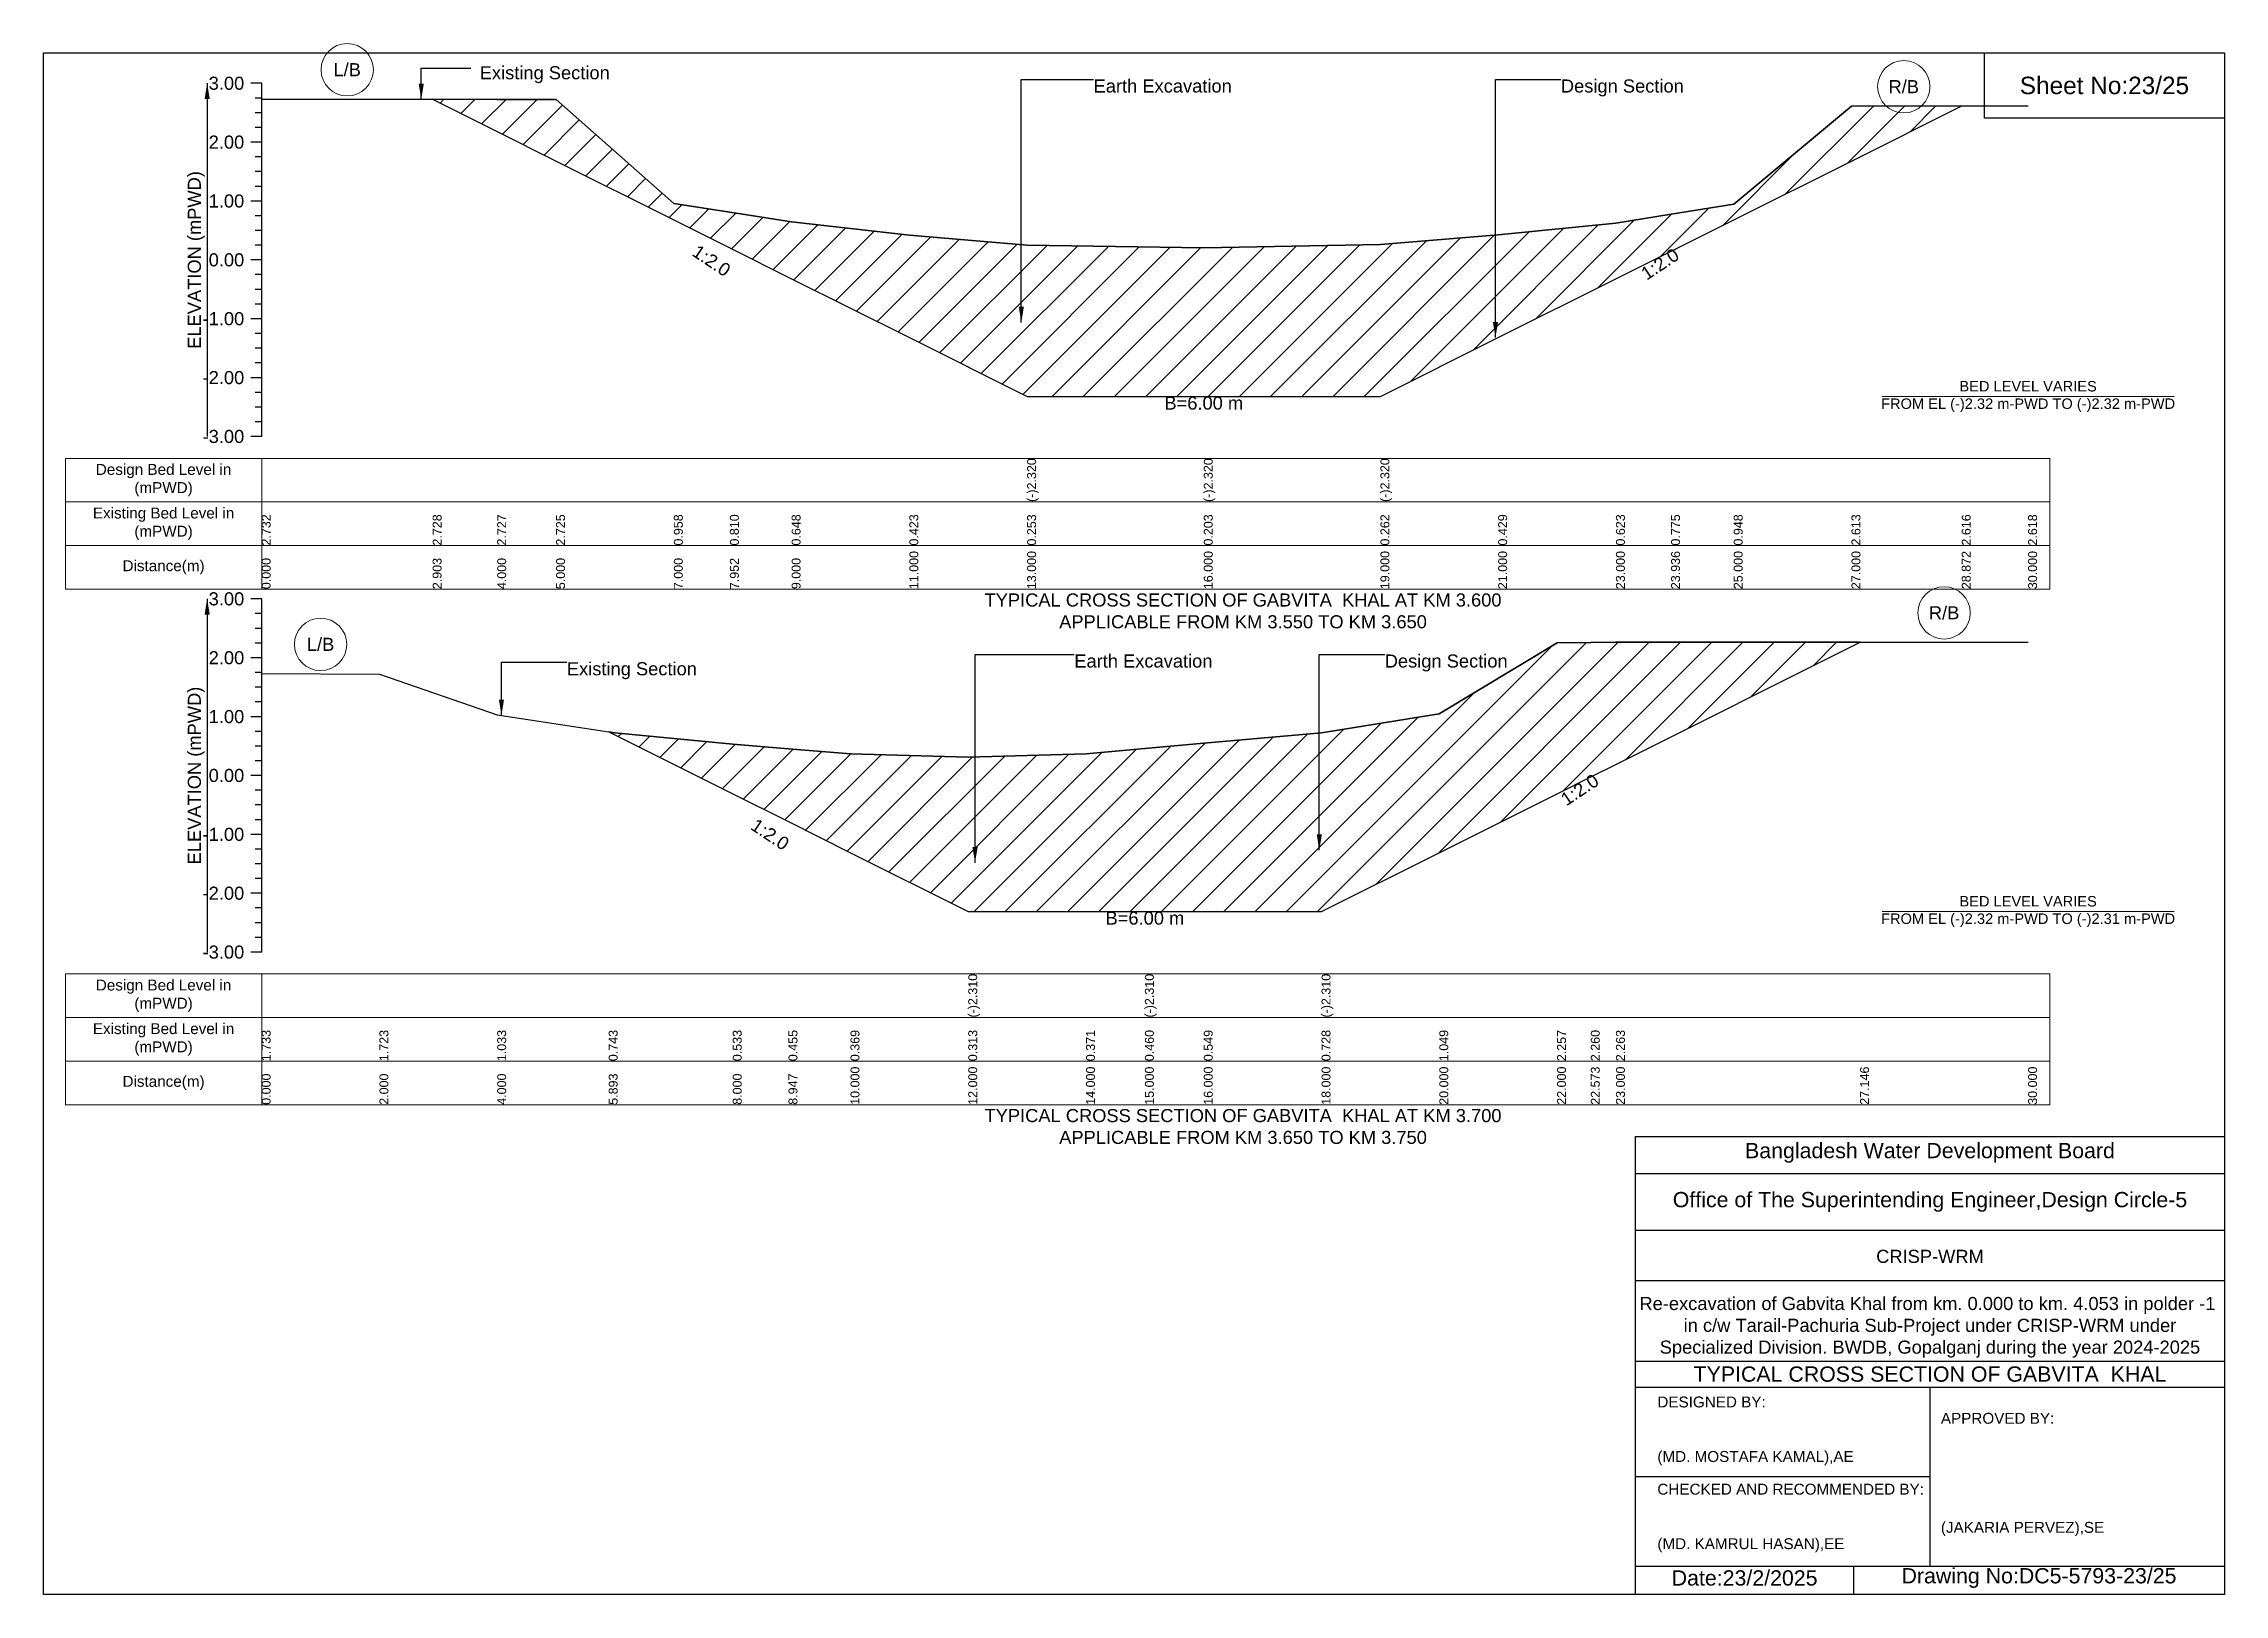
# Model space of a CAD drawing. Header units: feet. Extents: x 91000 to 358000, y -12982 to 34.
# Drawn here: x 320000 to 328000, y -5656 to 34 of the extents above; entities that cross this region are included whole.
import ezdxf

# ---------------------------------------------------------------- set-up
doc = ezdxf.new("R2010")
doc.units = ezdxf.units.FT
doc.header["$LTSCALE"] = 7
doc.header["$MEASUREMENT"] = 0
for name, color, linetype, lineweight in [('Cross section Data Border', 7, 'Continuous', 9), ('Cross Section Labels', 7, 'Continuous', 9), ('Existing_Bed_Level for Xsection', 7, 'Continuous', 25)]:
    doc.layers.add(name, color=color, linetype=linetype, lineweight=lineweight)
doc.styles.get("Standard").update_dxf_attribs({"font": 'arial.ttf'})
doc.dimstyles.get("Standard").update_dxf_attribs({"dimtxt": 0.18, "dimasz": 0.18, "dimexe": 0.18, "dimexo": 0.0625, "dimgap": 0.09, "dimtad": 0, "dimtih": 1, "dimtoh": 1, "dimdec": 4, "dimzin": 0, "dimdsep": 46, "dimtxsty": 'Standard', "dimcen": 0.09, "dimadec": 0, "dimazin": 0, "dimtfac": 1, "dimtdec": 4, "dimtofl": 0, "dimtmove": 0, "dimatfit": 3, "dimfxl": 1, "dimtolj": 1, "dimtzin": 0, "dimarcsym": 0})
pattern_1 = [(45, (0, 480), (-57.27565, 57.27565), [])]

msp = doc.modelspace()

# ---------------------------------------------------------------- texts
at = {"attachment_point": 5}
for s, insert, char_height in [('Sheet No:23/25', (327560, -120), 64), ('Bangladesh Water Development Board', (326920, -4036), 56), ('Office of The Superintending Engineer,Design Circle-5', (326920, -4216), 56)]:
    msp.add_mtext(s, dxfattribs=dict(at, insert=insert, char_height=char_height))
for s, insert, char_height, width, attachment_point in [('CRISP-WRM', (326920, -4416), 48, 2240, 5), ('Re-excavation of Gabvita Khal from km. 0.000 to km. 4.053 in polder -1  in c/w Tarail-Pachuria Sub-Project under CRISP-WRM under Specialized Division. BWDB, Gopalganj during the year 2024-2025', (326920, -4676), 48, 2160, 5), ('TYPICAL CROSS SECTION OF GABVITA  KHAL', (326920, -4848), 56, 2240, 5), ('DESIGNED BY:^J^J^J(MD. MOSTAFA KAMAL),AE', (325920, -5056), 40, 1120, 4), ('APPROVED BY:^J^J^J^J^J^J(JAKARIA PERVEZ),SE', (326960, -5216), 40, 1120, 4), ('CHECKED AND RECOMMENDED BY:^J^J^J(MD. KAMRUL HASAN),EE', (325920, -5376), 40, 1120, 4), ('Date:23/2/2025 ', (326240, -5596), 56, 1120, 5), ('Drawing No:DC5-5793-23/25', (327320, -5596), 56, 1760, 5)]:
    msp.add_mtext(s, dxfattribs=dict(insert=insert, char_height=char_height, width=width, attachment_point=attachment_point))
at = {"layer": 'Cross section Data Border', "char_height": 40, "width": 640, "attachment_point": 5}
for s, insert in [('Design Bed Level in (mPWD)', (320440, -1567.8)), ('Existing Bed Level in (mPWD)', (320440, -1727.8)), ('Distance(m)', (320440, -1887.8)), ('Design Bed Level in (mPWD)', (320440, -3459.6)), ('Existing Bed Level in (mPWD)', (320440, -3619.6)), ('Distance(m)', (320440, -3779.6))]:
    msp.add_mtext(s, dxfattribs=dict(at, insert=insert))
at = {"layer": 'Cross Section Labels'}
for s, insert, char_height, attachment_point in [('L/B', (321113.6, -62.1), 48, 5), ('Existing Section', (321599.9, -49), 48, 1), ('Earth Excavation', (323851.8, -97.6), 48, 1), ('Design Section', (325566, -97.6), 48, 1), ('R/B', (326823.9, -124.3), 48, 5), ('B=6.00 m', (324256, -1261), 48, 2), ('BED LEVEL VARIES ^JFROM EL (-)2.32 m-PWD TO (-)2.32 m-PWD', (327280, -1261), 38.4, 5), ('TYPICAL CROSS SECTION OF GABVITA  KHAL AT KM 3.600^JAPPLICABLE FROM KM 3.550 TO KM 3.650', (324400, -2047.8), 48, 5), ('R/B', (326971.8, -2054.8), 48, 5), ('L/B', (321016, -2170.4), 48, 5), ('Existing Section', (321919.6, -2235.9), 48, 1), ('Earth Excavation', (323781, -2207.4), 48, 1), ('Design Section', (324919.8, -2207.4), 48, 1), ('BED LEVEL VARIES ^JFROM EL (-)2.32 m-PWD TO (-)2.31 m-PWD', (327280, -3150.6), 38.4, 5), ('B=6.00 m', (324040, -3150.6), 48, 2), ('TYPICAL CROSS SECTION OF GABVITA  KHAL AT KM 3.700^JAPPLICABLE FROM KM 3.650 TO KM 3.750', (324400, -3939.6), 48, 5)]:
    msp.add_mtext(s, dxfattribs=dict(at, insert=insert, char_height=char_height, attachment_point=attachment_point))
at = {"layer": 'Cross Section Labels', "char_height": 48, "attachment_point": 2}
for insert, rotation in [((322463.6, -742.7), 326.30993), ((325916.2, -754.9), 33.69007), ((325621.8, -2683.7), 33.69007), ((322678.5, -2847.8), 326.30993)]:
    msp.add_mtext('1:2.0', dxfattribs=dict(at, insert=insert, rotation=rotation))
at = {"layer": 'Existing_Bed_Level for Xsection', "char_height": 48, "attachment_point": 6}
for s, insert in [('3.00', (320736, -111.8)), ('2.00', (320736, -327.8)), ('1.00', (320736, -543.8)), ('0.00', (320736, -759.8)), ('-1.00', (320736, -975.8)), ('-2.00', (320736, -1191.8)), ('-3.00', (320736, -1407.8)), ('3.00', (320736, -2003.6)), ('2.00', (320736, -2219.6)), ('1.00', (320736, -2435.6)), ('0.00', (320736, -2651.6)), ('-1.00', (320736, -2867.6)), ('-2.00', (320736, -3083.6)), ('-3.00', (320736, -3299.6))]:
    msp.add_mtext(s, dxfattribs=dict(at, insert=insert))
at = {"layer": 'Existing_Bed_Level for Xsection', "rotation": 90}
for s, insert, char_height, attachment_point in [('ELEVATION (mPWD)', (320560, -759.8), 48, 5), ('(-)2.320', (323608, -1647.8), 32.8, 1), ('(-)2.320', (324256, -1647.8), 32.8, 1), ('(-)2.320', (324904, -1647.8), 32.8, 1), ('2.732', (320800, -1807.8), 32.8, 1), ('2.728', (321427.1, -1807.8), 32.8, 1), ('2.727', (321664, -1807.8), 32.8, 1), ('2.725', (321880, -1807.8), 32.8, 1), ('0.958', (322312, -1807.8), 32.8, 1), ('0.810', (322517.6, -1807.8), 32.8, 1), ('0.648', (322744, -1807.8), 32.8, 1), ('0.423', (323176, -1807.8), 32.8, 1), ('0.253', (323608, -1807.8), 32.8, 1), ('0.203', (324256, -1807.8), 32.8, 1), ('0.262', (324904, -1807.8), 32.8, 1), ('0.429', (325336, -1807.8), 32.8, 1), ('0.623', (325768, -1807.8), 32.8, 1), ('0.775', (325970.2, -1807.8), 32.8, 1), ('0.948', (326200, -1807.8), 32.8, 1), ('2.613', (326632, -1807.8), 32.8, 1), ('2.616', (327036.4, -1807.8), 32.8, 1), ('2.618', (327280, -1807.8), 32.8, 1), ('11.000', (323176, -1967.8), 32.8, 1), ('13.000', (323608, -1967.8), 32.8, 1), ('16.000', (324256, -1967.8), 32.8, 1), ('19.000', (324904, -1967.8), 32.8, 1), ('21.000', (325336, -1967.8), 32.8, 1), ('23.000', (325768, -1967.8), 32.8, 1), ('23.936', (325970.2, -1967.8), 32.8, 1), ('25.000', (326200, -1967.8), 32.8, 1), ('27.000', (326632, -1967.8), 32.8, 1), ('28.872', (327036.4, -1967.8), 32.8, 1), ('30.000', (327280, -1967.8), 32.8, 1), ('0.000', (320800, -1967.8), 32.8, 1), ('2.903', (321427.1, -1967.8), 32.8, 1), ('4.000', (321664, -1967.8), 32.8, 1), ('5.000', (321880, -1967.8), 32.8, 1), ('7.000', (322312, -1967.8), 32.8, 1), ('7.952', (322517.6, -1967.8), 32.8, 1), ('9.000', (322744, -1967.8), 32.8, 1), ('ELEVATION (mPWD)', (320560, -2651.6), 48, 5), ('(-)2.310', (323392, -3539.6), 32.8, 1), ('(-)2.310', (324040, -3539.6), 32.8, 1), ('(-)2.310', (324688, -3539.6), 32.8, 1), ('1.733', (320800, -3699.6), 32.8, 1), ('1.723', (321232, -3699.6), 32.8, 1), ('1.033', (321664, -3699.6), 32.8, 1), ('0.743', (322073, -3699.6), 32.8, 1), ('0.533', (322528, -3699.6), 32.8, 1), ('0.455', (322732.5, -3699.6), 32.8, 1), ('0.369', (322960, -3699.6), 32.8, 1), ('0.313', (323392, -3699.6), 32.8, 1), ('0.371', (323824, -3699.6), 32.8, 1), ('0.460', (324040, -3699.6), 32.8, 1), ('0.549', (324256, -3699.6), 32.8, 1), ('0.728', (324688, -3699.6), 32.8, 1), ('1.049', (325120, -3699.6), 32.8, 1), ('2.257', (325552, -3699.6), 32.8, 1), ('2.260', (325675.8, -3699.6), 32.8, 1), ('2.263', (325768, -3699.6), 32.8, 1), ('0.000', (320800, -3859.6), 32.8, 1), ('2.000', (321232, -3859.6), 32.8, 1), ('4.000', (321664, -3859.6), 32.8, 1), ('5.893', (322073, -3859.6), 32.8, 1), ('8.000', (322528, -3859.6), 32.8, 1), ('8.947', (322732.5, -3859.6), 32.8, 1), ('10.000', (322960, -3859.6), 32.8, 1), ('12.000', (323392, -3859.6), 32.8, 1), ('14.000', (323824, -3859.6), 32.8, 1), ('15.000', (324040, -3859.6), 32.8, 1), ('16.000', (324256, -3859.6), 32.8, 1), ('18.000', (324688, -3859.6), 32.8, 1), ('20.000', (325120, -3859.6), 32.8, 1), ('22.000', (325552, -3859.6), 32.8, 1), ('22.573', (325675.8, -3859.6), 32.8, 1), ('23.000', (325768, -3859.6), 32.8, 1), ('27.146', (326663.5, -3859.6), 32.8, 1), ('30.000', (327280, -3859.6), 32.8, 1)]:
    msp.add_mtext(s, dxfattribs=dict(at, insert=insert, char_height=char_height, attachment_point=attachment_point))

# ---------------------------------------------------------------- hatches: boundary and pattern name
at = {"layer": 'Existing_Bed_Level for Xsection'}
h = msp.add_hatch(dxfattribs=at)
h.set_pattern_fill('ANSI31', color=256, scale=648, style=0)
h.set_pattern_definition(pattern_1)
h.paths.add_polyline_path([(321427.1, -170.5), (321664, -289), (321880, -397), (322312, -613), (322517.6, -715.7), (322744, -829), (323176, -1045), (323608, -1261), (324256, -1261), (324904, -1261), (325336, -1045), (325768, -829), (325970.2, -727.9), (326200, -613), (326632, -397), (327036.4, -194.8), (326632, -195.4), (326200, -555.1), (325970.2, -592.4), (325768, -625.3), (325336, -667.2), (324904, -703.3), (324256, -716), (323608, -705.2), (323176, -668.5), (322744, -619.9), (322517.6, -584.8), (322312, -552.9), (321880, -171.2), (321664, -170.8)])
h = msp.add_hatch(dxfattribs=at)
h.set_pattern_fill('ANSI31', color=256, scale=648, style=0)
h.set_pattern_definition(pattern_1)
h.paths.add_polyline_path([(322073, -2491.1), (322096, -2502.6), (322528, -2718.6), (322732.5, -2820.8), (322960, -2934.6), (323392, -3150.6), (323824, -3150.6), (324040, -3150.6), (324256, -3150.6), (324688, -3150.6), (325120, -2934.6), (325552, -2718.6), (325675.8, -2656.7), (325768, -2610.6), (326663.5, -2162.8), (325768, -2162.8), (325675.8, -2163.4), (325552, -2164.1), (325120, -2425), (324688, -2494.4), (324256, -2533), (324040, -2552.2), (323824, -2571.5), (323392, -2584), (322960, -2571.9), (322732.5, -2553.2), (322528, -2536.5), (322096, -2494.6)])

# ---------------------------------------------------------------- linework, layer by layer
for points in [[(320000, 0), (328000, 0), (328000, -5656), (320000, -5656)], [(327120, 0), (328000, 0), (328000, -240), (327120, -240)]]:
    msp.add_lwpolyline(points, close=True)
for points in [[(325840, -5656), (325840, -3976), (328000, -3976)], [(325840, -4112), (328000, -4112)], [(325840, -4320), (328000, -4320)], [(325840, -4504), (328000, -4504)], [(325840, -4800), (328000, -4800)], [(325840, -4896), (328000, -4896)], [(326920, -4896), (326920, -5552)], [(325840, -5224), (326920, -5224)], [(325840, -5552), (328000, -5552)], [(326640, -5552), (326640, -5656)]]:
    msp.add_lwpolyline(points)
at = {"layer": 'Cross section Data Border'}
for points in [[(320080, -1487.8), (327360, -1487.8), (327360, -1967.8), (320080, -1967.8)], [(320080, -3379.6), (327360, -3379.6), (327360, -3859.6), (320080, -3859.6)]]:
    msp.add_lwpolyline(points, close=True, dxfattribs=at)
for points in [[(320800, -1487.8), (320800, -1967.8)], [(320080, -1647.8), (327360, -1647.8)], [(320080, -1807.8), (327360, -1807.8)], [(320800, -3379.6), (320800, -3859.6)], [(320080, -3539.6), (327360, -3539.6)], [(320080, -3699.6), (327360, -3699.6)]]:
    msp.add_lwpolyline(points, dxfattribs=at)
at = {"layer": 'Cross Section Labels'}
for points in [[(326744.2, -1261), (327815.8, -1261)], [(326744.2, -3150.6), (327815.8, -3150.6)]]:
    msp.add_lwpolyline(points, dxfattribs=at)
for centre in [(321113.6, -62.1), (326823.9, -124.3), (326971.8, -2054.8), (321016, -2170.4)]:
    msp.add_circle(centre, 96, dxfattribs=at)
at = {"layer": 'Existing_Bed_Level for Xsection'}
for points in [[(320800, -111.8), (320760, -111.8)], [(320800, -1407.8), (320800, -1191.8), (320800, -975.8), (320800, -759.8), (320800, -543.8), (320800, -327.8), (320800, -111.8)], [(320800, -165.8), (320776, -165.8)], [(320800, -219.8), (320776, -219.8)], [(320800, -169.7), (321427.1, -170.5), (321664, -170.8), (321880, -171.2), (322312, -552.9), (322517.6, -584.8), (322744, -619.9), (323176, -668.5), (323608, -705.2), (323608, -705.2), (324256, -716), (324256, -716), (324904, -703.3), (324904, -703.3), (325336, -667.2), (325768, -625.3), (325970.2, -592.4), (326200, -555.1), (326632, -195.4), (327036.4, -194.8), (327280, -194.4)], [(320800, -273.8), (320776, -273.8)], [(320800, -327.8), (320760, -327.8)], [(320800, -381.8), (320776, -381.8)], [(320800, -435.8), (320776, -435.8)], [(320800, -543.8), (320760, -543.8)], [(320800, -489.8), (320776, -489.8)], [(320800, -597.8), (320776, -597.8)], [(320800, -651.8), (320776, -651.8)], [(320800, -705.8), (320776, -705.8)], [(320800, -759.8), (320760, -759.8)], [(320800, -813.8), (320776, -813.8)], [(320800, -867.8), (320776, -867.8)], [(320800, -921.8), (320776, -921.8)], [(320800, -975.8), (320760, -975.8)], [(320800, -1029.8), (320776, -1029.8)], [(320800, -1083.8), (320776, -1083.8)], [(320800, -1191.8), (320760, -1191.8)], [(320800, -1137.8), (320776, -1137.8)], [(320800, -1245.8), (320776, -1245.8)], [(320800, -1299.8), (320776, -1299.8)], [(320800, -1353.8), (320776, -1353.8)], [(320800, -1407.8), (320760, -1407.8)], [(320800, -2003.6), (320760, -2003.6)], [(320800, -2057.6), (320776, -2057.6)], [(320800, -3299.6), (320800, -3083.6), (320800, -2867.6), (320800, -2651.6), (320800, -2435.6), (320800, -2219.6), (320800, -2003.6)], [(320800, -2111.6), (320776, -2111.6)], [(320800, -2219.6), (320760, -2219.6)], [(320800, -2165.6), (320776, -2165.6)], [(320800, -2277.3), (321232, -2279.4), (321664, -2428.5), (322073, -2491.1), (322096, -2494.6), (322528, -2536.5), (322732.5, -2553.2), (322960, -2571.9), (323392, -2584), (323392, -2584), (323824, -2571.5), (324040, -2552.2), (324040, -2552.2), (324256, -2533), (324688, -2494.4), (324688, -2494.4), (325120, -2425), (325552, -2164.1), (325675.8, -2163.4), (325768, -2162.8), (326663.5, -2162.8), (327280, -2162.8)], [(320800, -2273.6), (320776, -2273.6)], [(320800, -2327.6), (320776, -2327.6)], [(320800, -2381.6), (320776, -2381.6)], [(320800, -2435.6), (320760, -2435.6)], [(320800, -2489.6), (320776, -2489.6)], [(320800, -2543.6), (320776, -2543.6)], [(320800, -2597.6), (320776, -2597.6)], [(320800, -2651.6), (320760, -2651.6)], [(320800, -2705.6), (320776, -2705.6)], [(320800, -2759.6), (320776, -2759.6)], [(320800, -2867.6), (320760, -2867.6)], [(320800, -2813.6), (320776, -2813.6)], [(320800, -2921.6), (320776, -2921.6)], [(320800, -2975.6), (320776, -2975.6)], [(320800, -3029.6), (320776, -3029.6)], [(320800, -3083.6), (320760, -3083.6)], [(320800, -3137.6), (320776, -3137.6)], [(320800, -3191.6), (320776, -3191.6)], [(320800, -3245.6), (320776, -3245.6)], [(320800, -3299.6), (320760, -3299.6)]]:
    msp.add_lwpolyline(points, dxfattribs=at)
for points in [[(321427.1, -170.5), (321427.1, -170.5), (321664, -289), (321880, -397), (322312, -613), (322517.6, -715.7), (322744, -829), (323176, -1045), (323608, -1261), (323608, -1261), (324256, -1261), (324256, -1261), (324904, -1261), (324904, -1261), (325336, -1045), (325768, -829), (325970.2, -727.9), (326200, -613), (326632, -397), (327036.4, -194.8), (327036.4, -194.8), (327036.4, -194.8), (326632, -195.4), (326200, -555.1), (325970.2, -592.4), (325768, -625.3), (325336, -667.2), (324904, -703.3), (324904, -703.3), (324256, -716), (324256, -716), (323608, -705.2), (323608, -705.2), (323176, -668.5), (322744, -619.9), (322517.6, -584.8), (322312, -552.9), (321880, -171.2), (321664, -170.8), (321427.1, -170.5)], [(322073, -2491.1), (322073, -2491.1), (322096, -2502.6), (322528, -2718.6), (322732.5, -2820.8), (322960, -2934.6), (323392, -3150.6), (323392, -3150.6), (323824, -3150.6), (324040, -3150.6), (324040, -3150.6), (324256, -3150.6), (324688, -3150.6), (324688, -3150.6), (325120, -2934.6), (325552, -2718.6), (325675.8, -2656.7), (325768, -2610.6), (326663.5, -2162.8), (326663.5, -2162.8), (326663.5, -2162.8), (325768, -2162.8), (325675.8, -2163.4), (325552, -2164.1), (325120, -2425), (324688, -2494.4), (324688, -2494.4), (324256, -2533), (324040, -2552.2), (324040, -2552.2), (323824, -2571.5), (323392, -2584), (323392, -2584), (322960, -2571.9), (322732.5, -2553.2), (322528, -2536.5), (322096, -2494.6), (322073, -2491.1)]]:
    msp.add_lwpolyline(points, close=True, dxfattribs=at)

msp.set_redraw_order([(e.dxf.handle, doc.entitydb.next_handle()) for e in msp.query("TEXT MTEXT ATTDEF DIMENSION ARC_DIMENSION")])  # texts and dimensions are drawn at this point

# ---------------------------------------------------------------- leaders
at = {"layer": 'Cross Section Labels', "annotation_type": 0, "has_hookline": 1, "hookline_direction": 0}
for points, text_width in [([(321385.4, -170.5), (321385.4, -56.7), (321566.9, -56.7)], 467.2), ([(323586.6, -989.2), (323586.6, -97.6), (323851.7, -97.6)], 497), ([(325326, -1045), (325326, -97.6), (325565.9, -97.6)], 441.2), ([(321679.6, -2430.9), (321679.6, -2235.9), (321919.6, -2235.9)], 467.2), ([(323416.9, -2972), (323416.9, -2207.4), (323780.9, -2207.4)], 497), ([(324679.8, -2925.3), (324679.8, -2207.4), (324919.7, -2207.4)], 441.2)]:
    msp.add_leader(points, dimstyle='Standard', override={"dimasz": 57.6}, dxfattribs=dict(at, text_width=text_width))
at = {"layer": 'Existing_Bed_Level for Xsection'}
for points in [[(320600, -111.8), (320600, -1407.8)], [(320600, -2003.6), (320600, -3299.6)]]:
    msp.add_leader(points, dimstyle='Standard', override={"dimasz": 57.6}, dxfattribs=at)

doc.saveas('drawing.dxf')
